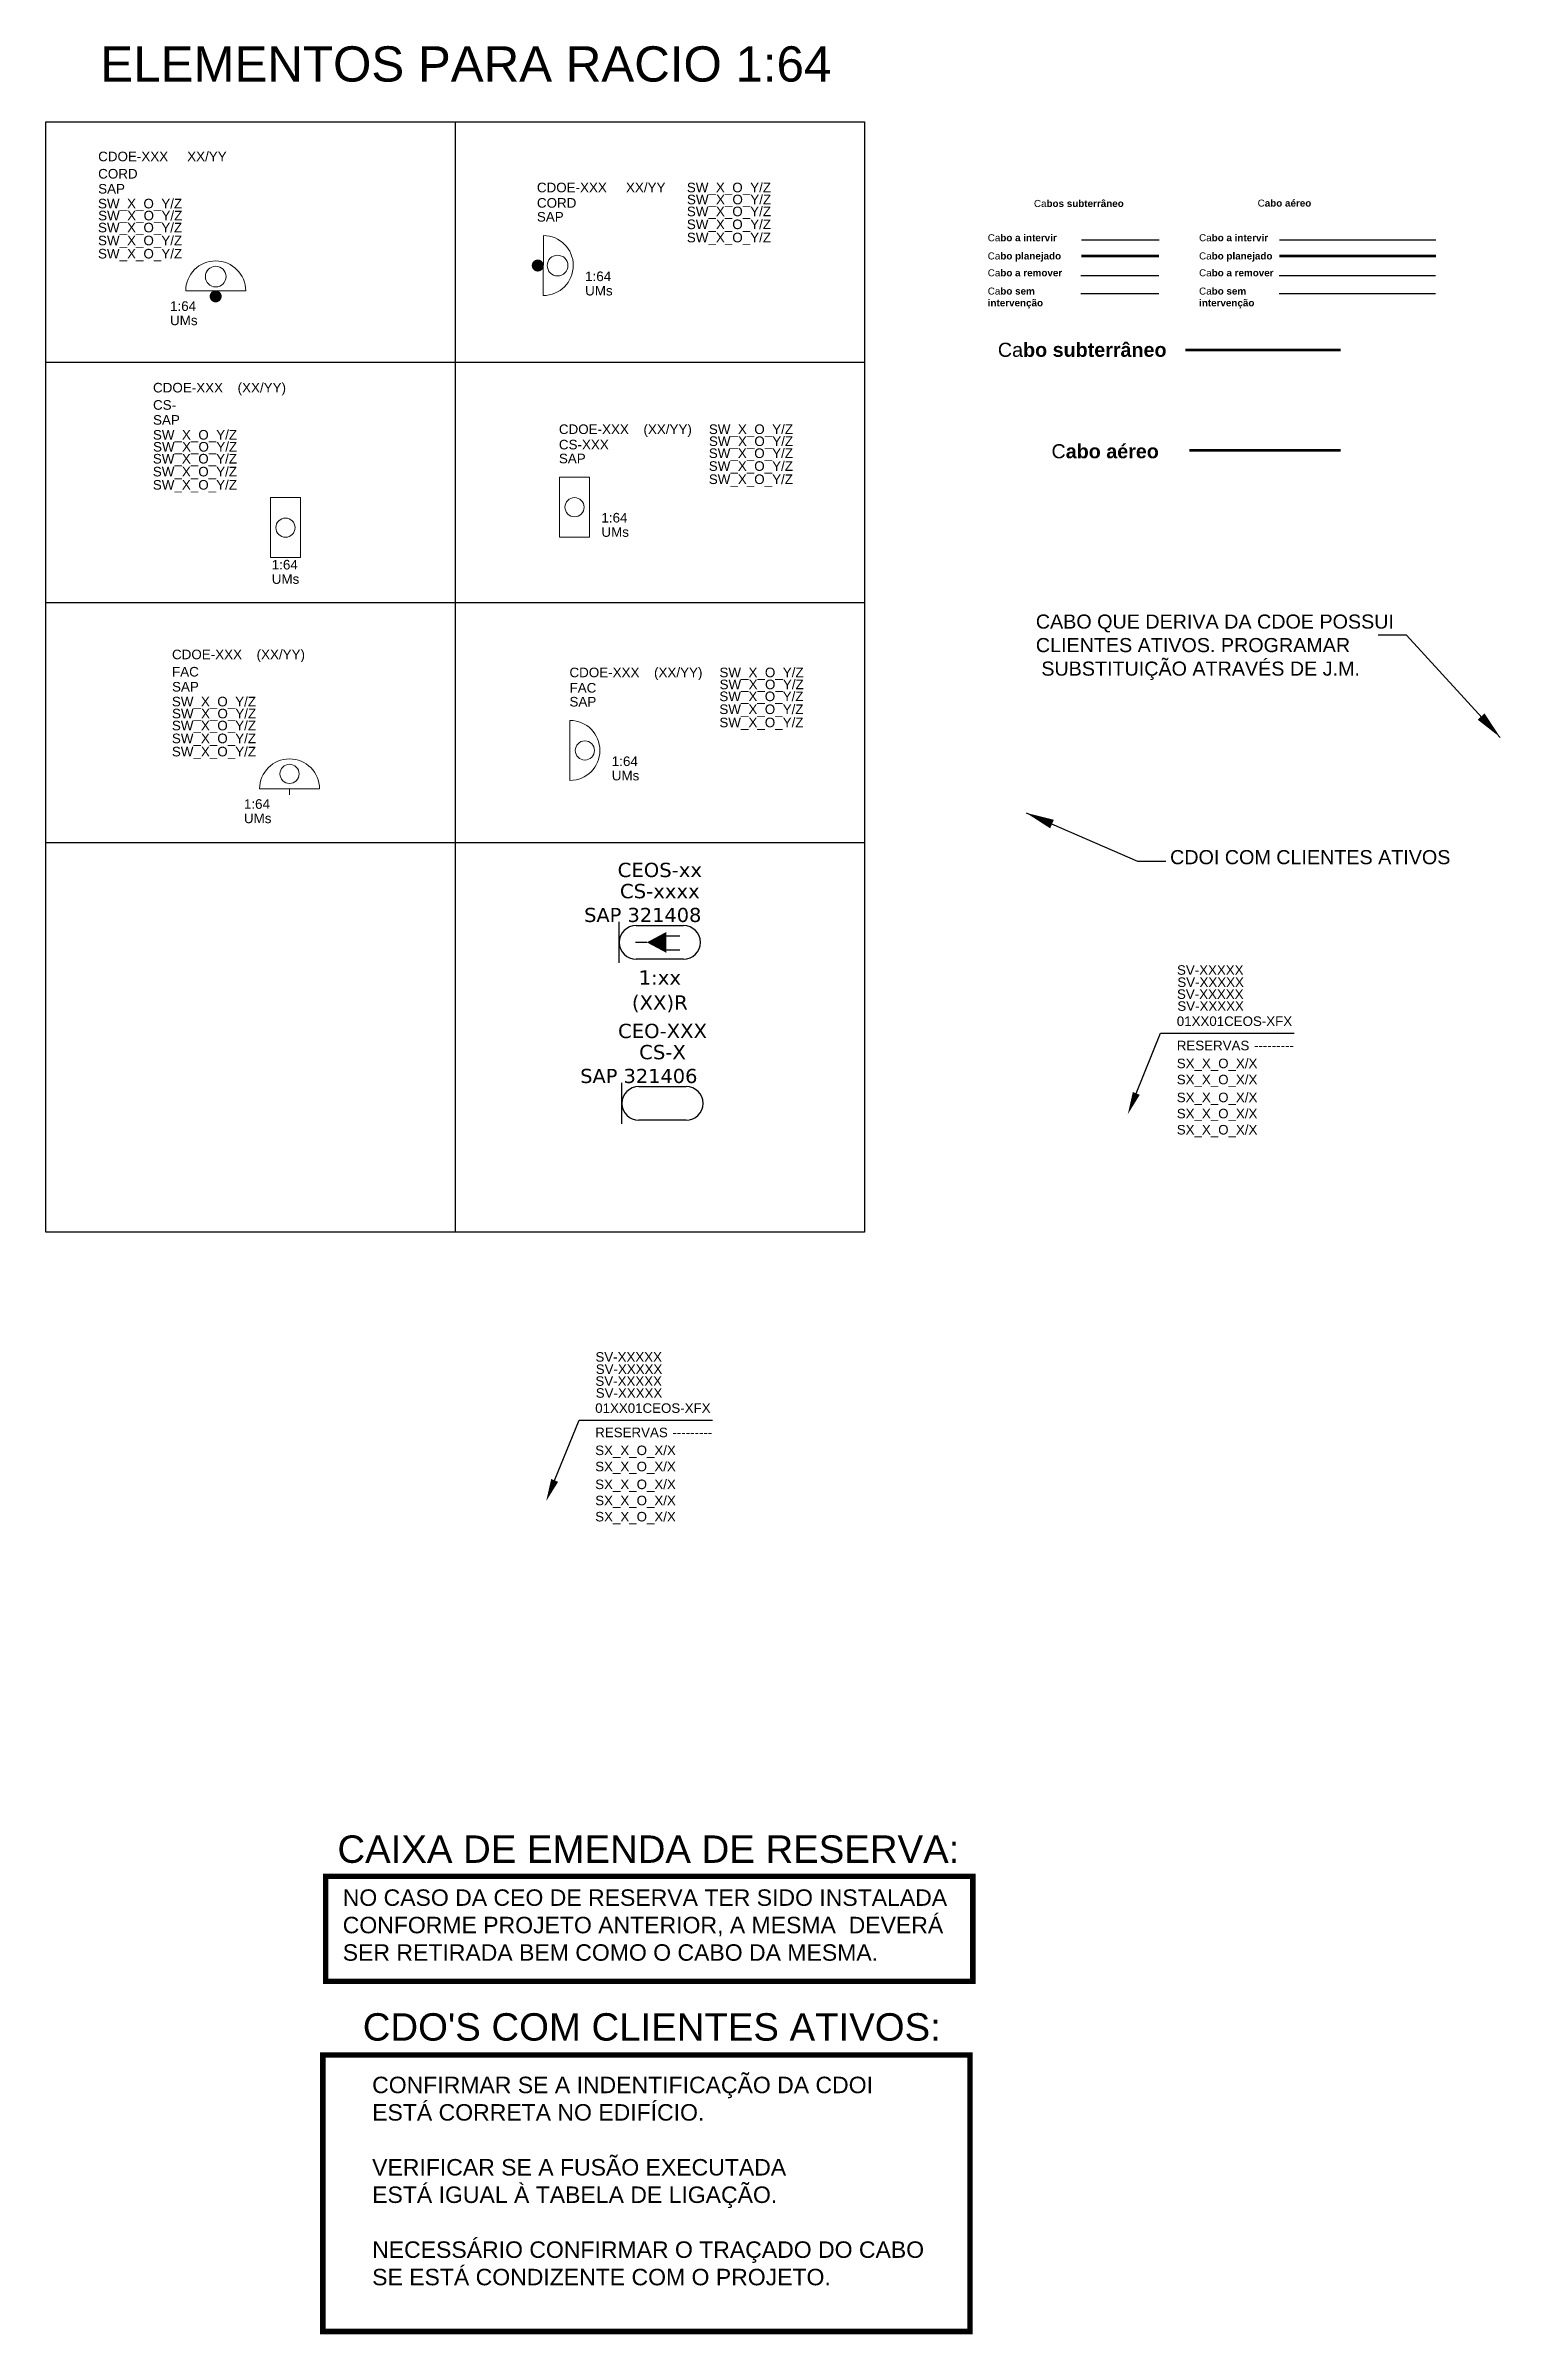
# Model space of a CAD drawing. Header units: millimetres. Extents: x 1115 to 3795, y 123 to 560.
# Drawn here: x 3399.2 to 3605.4, y 149 to 473.3 of the extents above; entities that cross this region are included whole.
import ezdxf
from ezdxf.enums import TextEntityAlignment as Align

# ---------------------------------------------------------------- set-up
doc = ezdxf.new("R2010")
doc.units = ezdxf.units.MM
doc.header["$LTSCALE"] = 0.1
doc.header["$MEASUREMENT"] = 0
for name, color, linetype, lineweight in [("20.0-LEGENDA DOS CDO'S", 1, 'Continuous', 0), ('20.1-CDO_INTERIOR', 1, 'Continuous', 0), ('20.2-CDO_POSTE', 1, 'Continuous', 5)]:
    doc.layers.add(name, color=color, linetype=linetype, lineweight=lineweight)
for name, color, linetype in [('20.3-CDO_CS', 1, 'Continuous'), ('20.3-CDO_FACHADA', 1, 'Continuous'), ('20.4-CEO', 1, 'Continuous'), ('20.4-CEOS', 1, 'Continuous'), ('20.5-CABO AÉREO', 1, 'Continuous'), ('20.5-CABO EM DUTO', 1, 'Continuous'), ('40.0-Reservas', 7, 'Continuous'), ('CAP a Instalar', 1, 'Continuous'), ('CD a instalar', 1, 'Continuous'), ('EXISTENTE', 7, 'Continuous'), ('INTERV', 5, 'Continuous'), ('REMOVER', 3, 'Continuous')]:
    doc.layers.add(name, color=color, linetype=linetype)
doc.styles.add('ARIAL', font='arial.ttf')
doc.styles.add('siredit', font='verdana.ttf')
doc.styles.get("Standard").update_dxf_attribs({"font": 'arial.ttf'})
doc.linetypes.add('FENCELINE1', pattern='A,0.25,-0.1,[133,ltypeshp.shx,S=0.1,R=0,X=-0.1,Y=0],-0.1,1', length=1.45)
doc.dimstyles.get("Standard").update_dxf_attribs({"dimtxt": 0.18, "dimasz": 0.18, "dimexe": 0.18, "dimexo": 0.0625, "dimgap": 0.09, "dimtad": 0, "dimtih": 1, "dimtoh": 1, "dimdec": 4, "dimzin": 0, "dimdsep": 46, "dimtxsty": 'Standard', "dimcen": 0.09, "dimadec": 0, "dimazin": 0, "dimtfac": 1, "dimtdec": 4, "dimtofl": 0, "dimtmove": 0, "dimatfit": 3, "dimfxl": 0, "dimtolj": 1, "dimtzin": 0, "dimarcsym": 0})

msp = doc.modelspace()

# ---------------------------------------------------------------- texts
at = {"width": 185.0563, "attachment_point": 1}
for s, insert, char_height in [('ELEMENTOS PARA RACIO 1:64', (3406.92, 473.23), 5), ('{\\C30;CABO QUE DERIVA DA CDOE POSSUI  \\PCLIENTES ATIVOS. PROGRAMAR\\P SUBSTITUIÇÃO ATRAVÉS DE J.M.}', (3539.53, 392.7), 2), ('{\\C30;CDOI COM CLIENTES ATIVOS}', (3558.56, 359.31), 2)]:
    msp.add_mtext(s, dxfattribs=dict(at, insert=insert, char_height=char_height))
at = {"color": 3, "attachment_point": 1}
for s, insert, char_height, width in [('CAIXA DE EMENDA DE RESERVA:', (3440.53, 219.66), 3.8894, 90.0589), ('NO CASO DA CEO DE RESERVA TER SIDO INSTALADA \\PCONFORME PROJETO ANTERIOR, A MESMA  DEVERÁ \\PSER RETIRADA BEM COMO O CABO DA MESMA.', (3441.28, 212.01), 2.3336, 89.315)]:
    msp.add_mtext(s, dxfattribs=dict(at, insert=insert, char_height=char_height, width=width))
at = {"color": 5, "attachment_point": 1}
for s, insert, char_height, width in [("CDO'S COM CLIENTES ATIVOS:", (3444.12, 194.46), 3.8894, 86.0853), ('CONFIRMAR SE A INDENTIFICAÇÃO DA CDOI\\PESTÁ CORRETA NO EDIFÍCIO. \\P\\PVERIFICAR SE A FUSÃO EXECUTADA\\PESTÁ IGUAL À TABELA DE LIGAÇÃO.\\P\\PNECESSÁRIO CONFIRMAR O TRAÇADO DO CABO \\PSE ESTÁ CONDIZENTE COM O PROJETO.', (3445.45, 185.46), 2.3336, 84.7477)]:
    msp.add_mtext(s, dxfattribs=dict(at, insert=insert, char_height=char_height, width=width))
at = {"layer": '20.5-CABO AÉREO', "insert": (3541.75, 416.84), "char_height": 2, "width": 18.7197, "attachment_point": 1}
msp.add_mtext('C{\\fArial|b1|i0|c0|p34;abo aéreo}', dxfattribs=at)
at = {"layer": '20.5-CABO EM DUTO', "insert": (3534.15, 431.22), "char_height": 2, "width": 25.9898, "attachment_point": 1}
msp.add_mtext('Ca{\\fArial|b1|i0|c0|p34;bo subterrâneo}', dxfattribs=at)
at = {"layer": 'CD a instalar', "color": 0, "insert": (3539.26, 451.46), "char_height": 1, "width": 12.9949, "attachment_point": 1}
msp.add_mtext('Ca{\\fArial|b1|i0|c0|p34;bos subterrâneo}', dxfattribs=at)
at = {"layer": 'CD a instalar', "color": 7, "insert": (3570.97, 451.51), "char_height": 1, "width": 9.3598, "attachment_point": 1}
msp.add_mtext('C{\\fArial|b1|i0|c0|p34;abo aéreo}', dxfattribs=at)
at = {"layer": 'CD a instalar', "color": 5, "char_height": 1, "width": 12.9949, "attachment_point": 1}
for insert in [(3532.71, 446.6), (3562.67, 446.6)]:
    msp.add_mtext('Ca{\\fArial|b1|i0|c0|p34;bo a intervir}', dxfattribs=dict(at, insert=insert))
at = {"layer": 'CD a instalar', "color": 8, "char_height": 1, "width": 12.9949, "attachment_point": 1}
for insert in [(3532.71, 444.02), (3562.67, 444.02)]:
    msp.add_mtext('Ca{\\fArial|b1|i0|c0|p34;bo planejado}', dxfattribs=dict(at, insert=insert))
at = {"layer": 'CD a instalar', "color": 3, "char_height": 1, "width": 12.9949, "attachment_point": 1}
for s, insert in [('Ca{\\fArial|b1|i0|c0|p34;bo a remover}', (3532.71, 441.63)), ('Ca{\\fArial|b1|i0|c0|p34;bo a remover}', (3562.67, 441.63)), ('Ca{\\fArial|b1|i0|c0|p34;bo sem intervenção}', (3532.71, 439.04)), ('Ca{\\fArial|b1|i0|c0|p34;bo sem intervenção}', (3562.67, 439.04))]:
    msp.add_mtext(s, dxfattribs=dict(at, insert=insert))

# ---------------------------------------------------------------- blocks, each defined once
blk = doc.blocks.new('BLOCO RESERVAS')
at = {"color": 0, "style": 'ARIAL'}
blk.add_text('RESERVAS', height=1.352, dxfattribs=at).set_placement((0.25, 13.79), align=Align.TOP_LEFT)
at = {"layer": "20.0-LEGENDA DOS CDO'S", "color": 0, "style": 'ARIAL'}
for tag, p in [('2N_EDIFICIOS', (0.33, 21.41)), ('1N_EDIFICIOS', (0.28, 23.14)), ('3N_EDIFICIOS', (0.28, 19.72)), ('4N_EDIFICIOS', (0.33, 18.03))]:
    blk.add_attdef(tag, p, '', height=1.35, dxfattribs=at)
at = {"layer": '40.0-Reservas', "color": 0, "lineweight": 18, "style": 'ARIAL'}
blk.add_attdef('CABO', text='', height=1.35, dxfattribs=at).set_placement((0.25, 15.48), align=Align.BOTTOM_LEFT)
for tag, p in [('TIPO', (11.2, 13.79)), ('SPLITTERS_1', (0.25, 11.25)), ('SPLITTERS_2', (0.25, 8.96)), ('SPLITTERS_3', (0.25, 6.43)), ('SPLITTERS_4', (0.25, 4.14)), ('SPLITTERS_5', (0.25, 1.85))]:
    blk.add_attdef(tag, text='', height=1.35, dxfattribs=at).set_placement(p, align=Align.TOP_LEFT)
blk = doc.blocks.new('CEOS_UN_SC')
at = {"layer": '20.4-CEOS', "color": 0}
for p, q in [((-9.11, 2.39), (-2.39, 2.39)), ((-2.39, -2.39), (-9.11, -2.39))]:
    blk.add_line(p, q, dxfattribs=at)
for points in [[(-11.5, -2.89), (-11.5, 2.89)], [(-7.6, 0), (-9.22, 0)], [(-4.96, 0.95), (-2.92, 0.95)], [(-4.96, -1.04), (-2.92, -1.04)]]:
    blk.add_lwpolyline(points, dxfattribs=at)
blk.add_lwpolyline([(-7.6, 0, 0, 2.95, 0), (-4.83, 0, 2.95, 2.95, 0)], format="xyseb", dxfattribs=at)
for centre, start, end in [((-9.11, 0), 90, 270), ((-2.39, 0), 270, 90)]:
    blk.add_arc(centre, 2.39, start, end, dxfattribs=at)
at = {"layer": '20.4-CEOS', "color": 7, "style": 'siredit'}
for tag, height, p in [('NOME?', 2.03, (-5.75, 10.27)), ('LOCAL?', 2.03, (-5.75, 7.27)), ('TIPO?', 2, (-8.17, 3.89))]:
    blk.add_attdef(tag, text='', height=height, dxfattribs=at).set_placement(p, align=Align.MIDDLE_CENTER)
for tag, p in [('RACIO_SPLITAGEM', (-5.75, -3.97)), ('FIBRAS_RESERVA', (-5.75, -7.51))]:
    blk.add_attdef(tag, text='', height=2.03, dxfattribs=at).set_placement(p, align=Align.TOP_CENTER)
blk = doc.blocks.new('CEO_UN')
at = {"layer": '20.4-CEO', "color": 0}
for p, q in [((-9.11, 2.39), (-2.39, 2.39)), ((-2.39, -2.39), (-9.11, -2.39))]:
    blk.add_line(p, q, dxfattribs=at)
blk.add_lwpolyline([(-11.5, -2.89), (-11.5, 2.89)], dxfattribs=at)
for centre, start, end in [((-9.11, 0), 90, 270), ((-2.39, 0), 270, 90)]:
    blk.add_arc(centre, 2.39, start, end, dxfattribs=at)
at = {"layer": '20.4-CEO', "color": 7, "style": 'siredit'}
for tag, height, p in [('NOME?', 2.03, (-5.75, 10.27)), ('LOCAL?', 2.03, (-5.75, 7.27)), ('TIPO?', 2, (-9.11, 3.89))]:
    blk.add_attdef(tag, text='', height=height, dxfattribs=at).set_placement(p, align=Align.MIDDLE_CENTER)
blk.add_attdef('FIBRAS_RESERVA', text='', height=2.03, dxfattribs=at).set_placement((-5.75, -3.97), align=Align.TOP_CENTER)
blk = doc.blocks.new('CDOE_FACHADA_1')
at = {"layer": '20.1-CDO_INTERIOR', "color": 0, "lineweight": 18}
for points in [[(-4.25, 0.85), (4.25, 0.85)], [(0, 0.85), (0, 0)]]:
    blk.add_lwpolyline(points, dxfattribs=at)
blk.add_circle((0, 2.97), 1.36, dxfattribs=at)
blk.add_arc((0, 0.85), 4.25, 0, 180, dxfattribs=at)
at = {"layer": "20.0-LEGENDA DOS CDO'S", "color": 0, "style": 'ARIAL'}
for tag, p in [('CDO_N', (-16.66, 13.73)), ('SAP', (-16.66, 9.16)), ('FACHADA', (-16.66, 11.28)), ('SPLITER_1', (-16.68, 7.06)), ('SPLITER_2', (-16.66, 5.36)), ('1:XX', (-6.47, -1.99)), ('UMS', (-6.47, -4.01))]:
    blk.add_attdef(tag, p, '', height=1.36, dxfattribs=at)
blk.add_attdef('FIBRAS_UTILIZADAS', text='', height=1.36, dxfattribs=at).set_placement((-1.24, 13.73), align=Align.CENTER)
blk = doc.blocks.new('CDOE_FACHADA_2')
at = {"layer": '20.1-CDO_INTERIOR', "color": 0, "lineweight": 18}
blk.add_lwpolyline([(0, 4.25), (0, -4.25)], dxfattribs=at)
blk.add_circle((2.12, 0), 1.36, dxfattribs=at)
blk.add_arc((0, 0), 4.25, 270, 90, dxfattribs=at)
at = {"layer": "20.0-LEGENDA DOS CDO'S", "color": 0, "style": 'ARIAL'}
for tag, p in [('CDO_N', (-0.07, 10.38)), ('SPLITER_1', (21.19, 10.38)), ('SPLITER_2', (21.21, 8.68)), ('SAP', (-0.07, 6.23)), ('FACHADA', (-0.07, 8.2)), ('1:XX', (5.93, -2.22)), ('UMS', (5.93, -4.24))]:
    blk.add_attdef(tag, p, '', height=1.36, dxfattribs=at)
blk.add_attdef('FIBRAS_UTILIZADAS', text='', height=1.36, dxfattribs=at).set_placement((15.35, 10.38), align=Align.CENTER)
blk = doc.blocks.new('PDO_PST')
at = {"color": 1}
blk.add_line((2.5, 0), (-2.5, 0), dxfattribs=at)
at = {"color": 1, "const_width": 0.5}
blk.add_lwpolyline([(-0.25, -0.46, 1), (0.25, -0.46, 1)], format="xyb", close=True, dxfattribs=at)
at = {"color": 1}
blk.add_circle((0, 1.19), 0.862, dxfattribs=at)
blk.add_arc((0, 0), 2.5, 0, 180, dxfattribs=at)
blk = doc.blocks.new('CDOE_POSTE 1')
at = {"layer": '20.2-CDO_POSTE', "color": 0, "linetype": 'Continuous', "xscale": 1.700328304346724, "yscale": 1.700328304346724, "zscale": 1.700328304346724, "rotation": 359.882008258618}
blk.add_blockref('PDO_PST', (0, 0.43), dxfattribs=at)
at = {"layer": "20.0-LEGENDA DOS CDO'S", "color": 0, "style": 'ARIAL'}
for tag, p in [('CDO_N', (-16.66, 12.71)), ('CORDOALHA', (-16.66, 10.26)), ('SPLITER_1', (-16.68, 6.03)), ('SAP', (-16.66, 8.13)), ('SPLITER_2', (-16.66, 4.33)), ('1:XX', (-6.47, -2.4)), ('UMS', (-6.47, -4.43))]:
    blk.add_attdef(tag, p, '', height=1.36, dxfattribs=at)
blk.add_attdef('FIBRAS_UTILIZADAS', text='', height=1.36, dxfattribs=at).set_placement((-1.24, 12.71), align=Align.CENTER)
blk = doc.blocks.new('CDOE_POSTE 2')
at = {"layer": '20.2-CDO_POSTE', "color": 0, "linetype": 'Continuous', "xscale": 1.700328304346724, "yscale": 1.700328304346724, "zscale": 1.700328304346724, "rotation": 269.882008258618}
blk.add_blockref('PDO_PST', (0.43, 0), dxfattribs=at)
at = {"layer": "20.0-LEGENDA DOS CDO'S", "color": 0, "style": 'ARIAL'}
for tag, p in [('CDO_N', (-0.47, 10.38)), ('SPLITER_1', (20.79, 10.38)), ('SPLITER_2', (20.8, 8.68)), ('SAP', (-0.47, 6.23)), ('CORDOALHA', (-0.47, 8.2)), ('1:XX', (6.36, -2.22)), ('UMS', (6.36, -4.24))]:
    blk.add_attdef(tag, p, '', height=1.36, dxfattribs=at)
blk.add_attdef('FIBRAS_UTILIZADAS', text='', height=1.36, dxfattribs=at).set_placement((14.95, 10.38), align=Align.CENTER)
blk = doc.blocks.new('CDOE_CS 1')
at = {"layer": '20.1-CDO_INTERIOR', "color": 0, "lineweight": 18}
blk.add_lwpolyline([(0, 4.25), (0, -4.25)], dxfattribs=at)
blk.add_lwpolyline([(4.25, -4.25), (4.25, 4.25), (0, 4.25), (0, -4.25)], close=True, dxfattribs=at)
blk.add_circle((2.12, 0), 1.36, dxfattribs=at)
at = {"layer": "20.0-LEGENDA DOS CDO'S", "color": 0, "style": 'ARIAL'}
for tag, p in [('CDO_N', (-16.65, 13.22)), ('SAP', (-16.65, 8.65)), ('CAIXA_SUBTERRANEA', (-16.65, 10.77)), ('SPLITER_1', (-16.67, 6.55)), ('SPLITER_2', (-16.65, 4.85)), ('1:XX', (0.18, -5.93)), ('UMS', (0.18, -7.95))]:
    blk.add_attdef(tag, p, '', height=1.36, dxfattribs=at)
blk.add_attdef('FIBRAS_UTILIZADAS', text='', height=1.36, dxfattribs=at).set_placement((-1.23, 13.22), align=Align.CENTER)
blk = doc.blocks.new('CDOE_CS 2')
at = {"layer": '20.1-CDO_INTERIOR', "color": 0, "lineweight": 18}
blk.add_lwpolyline([(0, 4.25), (0, -4.25)], dxfattribs=at)
blk.add_lwpolyline([(4.25, -4.25), (4.25, 4.25), (0, 4.25), (0, -4.25)], close=True, dxfattribs=at)
blk.add_circle((2.12, 0), 1.36, dxfattribs=at)
at = {"layer": "20.0-LEGENDA DOS CDO'S", "color": 0, "style": 'ARIAL'}
for tag, p in [('CDO_N', (-0.1, 10.38)), ('SPLITER_1', (21.16, 10.38)), ('SPLITER_2', (21.17, 8.68)), ('SAP', (-0.1, 6.23)), ('CAIXA_SUBTERRANEA', (-0.1, 8.2)), ('1:XX', (5.93, -2.16)), ('UMS', (5.93, -4.18))]:
    blk.add_attdef(tag, p, '', height=1.36, dxfattribs=at)
blk.add_attdef('FIBRAS_UTILIZADAS', text='', height=1.36, dxfattribs=at).set_placement((15.32, 10.38), align=Align.CENTER)

# ---------------------------------------------------------------- linework, layer by layer
for p, q in [((3457.22, 462.51), (3457.22, 305.18)), ((3399.18, 428.47), (3515.25, 428.47)), ((3399.18, 394.42), (3515.25, 394.42)), ((3399.18, 360.37), (3515.25, 360.37))]:
    msp.add_line(p, q)
msp.add_lwpolyline([(3399.18, 462.51), (3515.25, 462.51), (3515.25, 305.18), (3399.18, 305.18)], close=True)
at = {"color": 3, "const_width": 0.778}
msp.add_lwpolyline([(3438.85, 213.87), (3530.59, 213.87), (3530.59, 198.98), (3438.85, 198.98)], close=True, dxfattribs=at)
at = {"color": 5, "const_width": 0.778}
msp.add_lwpolyline([(3438.46, 188.54), (3530.2, 188.54), (3530.2, 149.35), (3438.46, 149.35)], close=True, dxfattribs=at)
at = {"layer": '20.5-CABO AÉREO', "linetype": 'FENCELINE1', "ltscale": 50, "const_width": 0.4}
msp.add_lwpolyline([(3561.29, 415.98), (3582.76, 415.98)], dxfattribs=at)
at = {"layer": '20.5-CABO EM DUTO', "linetype": 'ByBlock', "const_width": 0.4}
msp.add_lwpolyline([(3560.73, 430.19), (3582.76, 430.19)], dxfattribs=at)
at = {"layer": '40.0-Reservas'}
for points in [[(3553.77, 324.82), (3557.22, 333.34), (3576.15, 333.34)], [(3471.32, 269.97), (3474.78, 278.5), (3493.7, 278.5)]]:
    msp.add_lwpolyline(points, dxfattribs=at)
for points in [[(3554.26, 324.62), (3553.28, 325.02), (3552.57, 321.88)], [(3471.81, 269.77), (3470.83, 270.17), (3470.12, 267.04)]]:
    msp.add_solid(points, dxfattribs=at)
at = {"layer": 'CAP a Instalar', "color": 8, "linetype": 'FENCELINE1', "ltscale": 50, "const_width": 0.4}
msp.add_lwpolyline([(3574.07, 443.5), (3596.25, 443.5)], dxfattribs=at)
at = {"layer": 'CD a instalar', "color": 8, "linetype": 'ByBlock', "const_width": 0.4}
msp.add_lwpolyline([(3546, 443.5), (3557.01, 443.5)], dxfattribs=at)
at = {"layer": 'EXISTENTE', "ltscale": 50}
msp.add_lwpolyline([(3546, 445.82), (3557.01, 445.82)], dxfattribs=at)
at = {"layer": 'EXISTENTE', "linetype": 'FENCELINE1', "ltscale": 50}
msp.add_lwpolyline([(3574.07, 445.82), (3596.25, 445.82)], dxfattribs=at)
at = {"layer": 'INTERV', "ltscale": 50}
msp.add_lwpolyline([(3545.93, 438.18), (3556.95, 438.18)], dxfattribs=at)
at = {"layer": 'INTERV', "linetype": 'FENCELINE1', "ltscale": 50}
msp.add_lwpolyline([(3574, 438.18), (3596.19, 438.18)], dxfattribs=at)
at = {"layer": 'REMOVER', "ltscale": 50}
msp.add_lwpolyline([(3545.93, 440.77), (3556.95, 440.77)], dxfattribs=at)
at = {"layer": 'REMOVER', "linetype": 'FENCELINE1', "ltscale": 50}
msp.add_lwpolyline([(3574, 440.77), (3596.19, 440.77)], dxfattribs=at)

# ---------------------------------------------------------------- block references
at = {"color": 1}
msp.add_blockref('BLOCO RESERVAS', (3559.26, 318.5), dxfattribs=at).add_auto_attribs({'CABO': '01XX01CEOS-XFX', 'TIPO': '---------', 'SPLITTERS_1': 'SX_X_O_X/X', 'SPLITTERS_2': 'SX_X_O_X/X', 'SPLITTERS_4': 'SX_X_O_X/X', 'SPLITTERS_3': 'SX_X_O_X/X', 'SPLITTERS_5': 'SX_X_O_X/X', '1N_EDIFICIOS': 'SV-XXXXX', '2N_EDIFICIOS': 'SV-XXXXX', '3N_EDIFICIOS': 'SV-XXXXX', '4N_EDIFICIOS': 'SV-XXXXX'})
msp.add_blockref('BLOCO RESERVAS', (3476.82, 263.66)).add_auto_attribs({'CABO': '01XX01CEOS-XFX', 'TIPO': '---------', 'SPLITTERS_1': 'SX_X_O_X/X', 'SPLITTERS_2': 'SX_X_O_X/X', 'SPLITTERS_4': 'SX_X_O_X/X', 'SPLITTERS_3': 'SX_X_O_X/X', 'SPLITTERS_5': 'SX_X_O_X/X', '1N_EDIFICIOS': 'SV-XXXXX', '2N_EDIFICIOS': 'SV-XXXXX', '3N_EDIFICIOS': 'SV-XXXXX', '4N_EDIFICIOS': 'SV-XXXXX'})
at = {"layer": '20.2-CDO_POSTE', "color": 0}
ref = msp.add_blockref('CDOE_POSTE 1', (3423.27, 438.14), dxfattribs=at)
ref.add_attrib('CDO_N', 'CDOE-XXX', (3406.61, 456.94), dxfattribs={"layer": "20.0-LEGENDA DOS CDO'S", "color": 0, "height": 1.36, "style": 'ARIAL'})
ref.add_attrib('FIBRAS_UTILIZADAS', 'XX/YY', dxfattribs={"layer": "20.0-LEGENDA DOS CDO'S", "color": 0, "height": 1.36, "style": 'ARIAL'}).set_placement((3422.03, 456.94), align=Align.CENTER)
ref.add_attrib('CORDOALHA', 'CORD', (3406.61, 454.49), dxfattribs={"layer": "20.0-LEGENDA DOS CDO'S", "color": 0, "height": 1.36, "style": 'ARIAL'})
ref.add_attrib('SAP', 'SAP', (3406.61, 452.36), dxfattribs={"layer": "20.0-LEGENDA DOS CDO'S", "color": 0, "height": 1.36, "style": 'ARIAL'})
ref.add_attrib('1:XX', '1:64', (3416.8, 435.73), dxfattribs={"layer": "20.0-LEGENDA DOS CDO'S", "color": 0, "height": 1.36, "style": 'ARIAL'})
ref.add_attrib('UMS', 'UMs', (3416.8, 433.71), dxfattribs={"layer": "20.0-LEGENDA DOS CDO'S", "color": 0, "height": 1.36, "style": 'ARIAL'})
ref.add_attrib('SPLITER_1', 'SW_X_O_Y/Z', (3406.59, 450.26), dxfattribs={"layer": "20.0-LEGENDA DOS CDO'S", "color": 0, "height": 1.36, "style": 'ARIAL'})
ref.add_attrib('SPLITER_2', 'SW_X_O_Y/Z', (3406.61, 448.56), dxfattribs={"layer": "20.0-LEGENDA DOS CDO'S", "color": 0, "height": 1.36, "style": 'ARIAL'})
ref.add_attrib('SPLITER_3', 'SW_X_O_Y/Z', (3406.59, 446.86), dxfattribs={"layer": "20.0-LEGENDA DOS CDO'S", "color": 0, "height": 1.36, "style": 'ARIAL'})
ref.add_attrib('SPLITER_4', 'SW_X_O_Y/Z', (3406.59, 445.03), dxfattribs={"layer": "20.0-LEGENDA DOS CDO'S", "color": 0, "height": 1.36, "style": 'ARIAL'})
ref.add_attrib('SPLITER_5', 'SW_X_O_Y/Z', (3406.59, 443.16), dxfattribs={"layer": "20.0-LEGENDA DOS CDO'S", "color": 0, "height": 1.36, "style": 'ARIAL'})
at = {"layer": '20.2-CDO_POSTE'}
ref = msp.add_blockref('CDOE_POSTE 2', (3469.28, 442.16), dxfattribs=at)
ref.add_attrib('CDO_N', 'CDOE-XXX', (3468.8, 452.54), dxfattribs={"layer": "20.0-LEGENDA DOS CDO'S", "color": 0, "height": 1.36, "style": 'ARIAL'})
ref.add_attrib('FIBRAS_UTILIZADAS', 'XX/YY', dxfattribs={"layer": "20.0-LEGENDA DOS CDO'S", "color": 0, "height": 1.36, "style": 'ARIAL'}).set_placement((3484.23, 452.54), align=Align.CENTER)
ref.add_attrib('CORDOALHA', 'CORD', (3468.81, 450.36), dxfattribs={"layer": "20.0-LEGENDA DOS CDO'S", "color": 0, "height": 1.36, "style": 'ARIAL'})
ref.add_attrib('SAP', 'SAP', (3468.8, 448.39), dxfattribs={"layer": "20.0-LEGENDA DOS CDO'S", "color": 0, "height": 1.36, "style": 'ARIAL'})
ref.add_attrib('1:XX', '1:64', (3475.64, 439.95), dxfattribs={"layer": "20.0-LEGENDA DOS CDO'S", "color": 0, "height": 1.36, "style": 'ARIAL'})
ref.add_attrib('UMS', 'UMs', (3475.64, 437.92), dxfattribs={"layer": "20.0-LEGENDA DOS CDO'S", "color": 0, "height": 1.36, "style": 'ARIAL'})
ref.add_attrib('SPLITER_1', 'SW_X_O_Y/Z', (3490.06, 452.54), dxfattribs={"layer": "20.0-LEGENDA DOS CDO'S", "color": 0, "height": 1.36, "style": 'ARIAL'})
ref.add_attrib('SPLITER_2', 'SW_X_O_Y/Z', (3490.08, 450.84), dxfattribs={"layer": "20.0-LEGENDA DOS CDO'S", "color": 0, "height": 1.36, "style": 'ARIAL'})
ref.add_attrib('SPLITER_3', 'SW_X_O_Y/Z', (3490.06, 449.15), dxfattribs={"layer": "20.0-LEGENDA DOS CDO'S", "color": 0, "height": 1.36, "style": 'ARIAL'})
ref.add_attrib('SPLITER_4', 'SW_X_O_Y/Z', (3490.06, 447.32), dxfattribs={"layer": "20.0-LEGENDA DOS CDO'S", "color": 0, "height": 1.36, "style": 'ARIAL'})
ref.add_attrib('SPLITER_5', 'SW_X_O_Y/Z', (3490.06, 445.45), dxfattribs={"layer": "20.0-LEGENDA DOS CDO'S", "color": 0, "height": 1.36, "style": 'ARIAL'})
at = {"layer": '20.3-CDO_CS'}
ref = msp.add_blockref('CDOE_CS 1', (3431.04, 405.01), dxfattribs=at)
ref.add_attrib('CDO_N', 'CDOE-XXX', (3414.39, 424.17), dxfattribs={"layer": "20.0-LEGENDA DOS CDO'S", "color": 0, "height": 1.36, "style": 'ARIAL'})
ref.add_attrib('FIBRAS_UTILIZADAS', '(XX/YY)', dxfattribs={"layer": "20.0-LEGENDA DOS CDO'S", "color": 0, "height": 1.36, "style": 'ARIAL'}).set_placement((3429.81, 424.17), align=Align.CENTER)
ref.add_attrib('CAIXA_SUBTERRANEA', 'CS-', (3414.39, 421.72), dxfattribs={"layer": "20.0-LEGENDA DOS CDO'S", "color": 0, "height": 1.36, "style": 'ARIAL'})
ref.add_attrib('SAP', 'SAP', (3414.39, 419.6), dxfattribs={"layer": "20.0-LEGENDA DOS CDO'S", "color": 0, "height": 1.36, "style": 'ARIAL'})
ref.add_attrib('1:XX', '1:64', (3431.22, 399.08), dxfattribs={"layer": "20.0-LEGENDA DOS CDO'S", "color": 0, "height": 1.36, "style": 'ARIAL'})
ref.add_attrib('UMS', 'UMs', (3431.22, 397.05), dxfattribs={"layer": "20.0-LEGENDA DOS CDO'S", "color": 0, "height": 1.36, "style": 'ARIAL'})
ref.add_attrib('SPLITER_1', 'SW_X_O_Y/Z', (3414.37, 417.49), dxfattribs={"layer": "20.0-LEGENDA DOS CDO'S", "color": 0, "height": 1.36, "style": 'ARIAL'})
ref.add_attrib('SPLITER_2', 'SW_X_O_Y/Z', (3414.39, 415.79), dxfattribs={"layer": "20.0-LEGENDA DOS CDO'S", "color": 0, "height": 1.36, "style": 'ARIAL'})
ref.add_attrib('SPLITER_3', 'SW_X_O_Y/Z', (3414.36, 414.1), dxfattribs={"layer": "20.0-LEGENDA DOS CDO'S", "color": 0, "height": 1.36, "style": 'ARIAL'})
ref.add_attrib('SPLITER_4', 'SW_X_O_Y/Z', (3414.36, 412.27), dxfattribs={"layer": "20.0-LEGENDA DOS CDO'S", "color": 0, "height": 1.36, "style": 'ARIAL'})
ref.add_attrib('SPLITER_5', 'SW_X_O_Y/Z', (3414.36, 410.4), dxfattribs={"layer": "20.0-LEGENDA DOS CDO'S", "color": 0, "height": 1.36, "style": 'ARIAL'})
at = {"layer": '20.3-CDO_CS', "color": 1}
ref = msp.add_blockref('CDOE_CS 2', (3472.02, 407.9), dxfattribs=at)
ref.add_attrib('CDO_N', 'CDOE-XXX', (3471.92, 418.28), dxfattribs={"layer": "20.0-LEGENDA DOS CDO'S", "color": 0, "height": 1.36, "style": 'ARIAL'})
ref.add_attrib('FIBRAS_UTILIZADAS', '(XX/YY)', dxfattribs={"layer": "20.0-LEGENDA DOS CDO'S", "color": 0, "height": 1.36, "style": 'ARIAL'}).set_placement((3487.34, 418.28), align=Align.CENTER)
ref.add_attrib('CAIXA_SUBTERRANEA', 'CS-XXX', (3471.92, 416.1), dxfattribs={"layer": "20.0-LEGENDA DOS CDO'S", "color": 0, "height": 1.36, "style": 'ARIAL'})
ref.add_attrib('SAP', 'SAP', (3471.92, 414.13), dxfattribs={"layer": "20.0-LEGENDA DOS CDO'S", "color": 0, "height": 1.36, "style": 'ARIAL'})
ref.add_attrib('1:XX', '1:64', (3477.95, 405.74), dxfattribs={"layer": "20.0-LEGENDA DOS CDO'S", "color": 0, "height": 1.36, "style": 'ARIAL'})
ref.add_attrib('UMS', 'UMs', (3477.95, 403.71), dxfattribs={"layer": "20.0-LEGENDA DOS CDO'S", "color": 0, "height": 1.36, "style": 'ARIAL'})
ref.add_attrib('SPLITER_1', 'SW_X_O_Y/Z', (3493.18, 418.28), dxfattribs={"layer": "20.0-LEGENDA DOS CDO'S", "color": 0, "height": 1.36, "style": 'ARIAL'})
ref.add_attrib('SPLITER_2', 'SW_X_O_Y/Z', (3493.19, 416.58), dxfattribs={"layer": "20.0-LEGENDA DOS CDO'S", "color": 0, "height": 1.36, "style": 'ARIAL'})
ref.add_attrib('SPLITER_3', 'SW_X_O_Y/Z', (3493.17, 414.88), dxfattribs={"layer": "20.0-LEGENDA DOS CDO'S", "color": 0, "height": 1.36, "style": 'ARIAL'})
ref.add_attrib('SPLITER_4', 'SW_X_O_Y/Z', (3493.17, 413.06), dxfattribs={"layer": "20.0-LEGENDA DOS CDO'S", "color": 0, "height": 1.36, "style": 'ARIAL'})
ref.add_attrib('SPLITER_5', 'SW_X_O_Y/Z', (3493.17, 411.19), dxfattribs={"layer": "20.0-LEGENDA DOS CDO'S", "color": 0, "height": 1.36, "style": 'ARIAL'})
at = {"layer": '20.3-CDO_FACHADA'}
ref = msp.add_blockref('CDOE_FACHADA_1', (3433.74, 367.14), dxfattribs=at)
ref.add_attrib('CDO_N', 'CDOE-XXX', (3417.08, 386.36), dxfattribs={"layer": "20.0-LEGENDA DOS CDO'S", "color": 0, "height": 1.36, "style": 'ARIAL'})
ref.add_attrib('FIBRAS_UTILIZADAS', '(XX/YY)', dxfattribs={"layer": "20.0-LEGENDA DOS CDO'S", "color": 0, "height": 1.36, "style": 'ARIAL'}).set_placement((3432.5, 386.36), align=Align.CENTER)
ref.add_attrib('FACHADA', 'FAC', (3417.08, 383.91), dxfattribs={"layer": "20.0-LEGENDA DOS CDO'S", "color": 0, "height": 1.36, "style": 'ARIAL'})
ref.add_attrib('SAP', 'SAP', (3417.08, 381.78), dxfattribs={"layer": "20.0-LEGENDA DOS CDO'S", "color": 0, "height": 1.36, "style": 'ARIAL'})
ref.add_attrib('1:XX', '1:64', (3427.27, 365.16), dxfattribs={"layer": "20.0-LEGENDA DOS CDO'S", "color": 0, "height": 1.36, "style": 'ARIAL'})
ref.add_attrib('UMS', 'UMs', (3427.27, 363.13), dxfattribs={"layer": "20.0-LEGENDA DOS CDO'S", "color": 0, "height": 1.36, "style": 'ARIAL'})
ref.add_attrib('SPLITER_1', 'SW_X_O_Y/Z', (3417.06, 379.68), dxfattribs={"layer": "20.0-LEGENDA DOS CDO'S", "color": 0, "height": 1.36, "style": 'ARIAL'})
ref.add_attrib('SPLITER_2', 'SW_X_O_Y/Z', (3417.08, 377.98), dxfattribs={"layer": "20.0-LEGENDA DOS CDO'S", "color": 0, "height": 1.36, "style": 'ARIAL'})
ref.add_attrib('SPLITER_3', 'SW_X_O_Y/Z', (3417.06, 376.28), dxfattribs={"layer": "20.0-LEGENDA DOS CDO'S", "color": 0, "height": 1.36, "style": 'ARIAL'})
ref.add_attrib('SPLITER_4', 'SW_X_O_Y/Z', (3417.06, 374.46), dxfattribs={"layer": "20.0-LEGENDA DOS CDO'S", "color": 0, "height": 1.36, "style": 'ARIAL'})
ref.add_attrib('SPLITER_5', 'SW_X_O_Y/Z', (3417.06, 372.59), dxfattribs={"layer": "20.0-LEGENDA DOS CDO'S", "color": 0, "height": 1.36, "style": 'ARIAL'})
ref = msp.add_blockref('CDOE_FACHADA_2', (3473.49, 373.43), dxfattribs=at)
ref.add_attrib('CDO_N', 'CDOE-XXX', (3473.42, 383.81), dxfattribs={"layer": "20.0-LEGENDA DOS CDO'S", "color": 0, "height": 1.36, "style": 'ARIAL'})
ref.add_attrib('FIBRAS_UTILIZADAS', '(XX/YY)', dxfattribs={"layer": "20.0-LEGENDA DOS CDO'S", "color": 0, "height": 1.36, "style": 'ARIAL'}).set_placement((3488.84, 383.81), align=Align.CENTER)
ref.add_attrib('FACHADA', 'FAC', (3473.43, 381.63), dxfattribs={"layer": "20.0-LEGENDA DOS CDO'S", "color": 0, "height": 1.36, "style": 'ARIAL'})
ref.add_attrib('SAP', 'SAP', (3473.42, 379.66), dxfattribs={"layer": "20.0-LEGENDA DOS CDO'S", "color": 0, "height": 1.36, "style": 'ARIAL'})
ref.add_attrib('1:XX', '1:64', (3479.42, 371.22), dxfattribs={"layer": "20.0-LEGENDA DOS CDO'S", "color": 0, "height": 1.36, "style": 'ARIAL'})
ref.add_attrib('UMS', 'UMs', (3479.42, 369.19), dxfattribs={"layer": "20.0-LEGENDA DOS CDO'S", "color": 0, "height": 1.36, "style": 'ARIAL'})
ref.add_attrib('SPLITER_1', 'SW_X_O_Y/Z', (3494.68, 383.81), dxfattribs={"layer": "20.0-LEGENDA DOS CDO'S", "color": 0, "height": 1.36, "style": 'ARIAL'})
ref.add_attrib('SPLITER_2', 'SW_X_O_Y/Z', (3494.7, 382.11), dxfattribs={"layer": "20.0-LEGENDA DOS CDO'S", "color": 0, "height": 1.36, "style": 'ARIAL'})
ref.add_attrib('SPLITER_3', 'SW_X_O_Y/Z', (3494.67, 380.42), dxfattribs={"layer": "20.0-LEGENDA DOS CDO'S", "color": 0, "height": 1.36, "style": 'ARIAL'})
ref.add_attrib('SPLITER_4', 'SW_X_O_Y/Z', (3494.67, 378.59), dxfattribs={"layer": "20.0-LEGENDA DOS CDO'S", "color": 0, "height": 1.36, "style": 'ARIAL'})
ref.add_attrib('SPLITER_5', 'SW_X_O_Y/Z', (3494.67, 376.72), dxfattribs={"layer": "20.0-LEGENDA DOS CDO'S", "color": 0, "height": 1.36, "style": 'ARIAL'})
at = {"layer": '20.4-CEO'}
ref = msp.add_blockref('CEO_UN', (3492.36, 323.41), dxfattribs=at)
ref.add_attrib('NOME?', 'CEO-XXX', dxfattribs={"color": 7, "height": 2.028, "style": 'siredit'}).set_placement((3486.61, 333.68), align=Align.MIDDLE_CENTER)
ref.add_attrib('LOCAL?', 'CS-X', dxfattribs={"color": 7, "height": 2.028, "style": 'siredit'}).set_placement((3486.61, 330.68), align=Align.MIDDLE_CENTER)
ref.add_attrib('TIPO?', 'SAP 321406', dxfattribs={"color": 7, "height": 2, "style": 'siredit'}).set_placement((3483.25, 327.3), align=Align.MIDDLE_CENTER)
at = {"layer": '20.4-CEOS'}
msp.add_blockref('CEOS_UN_SC', (3491.98, 346.23), dxfattribs=at).add_auto_attribs({'NOME?': 'CEOS-xx', 'LOCAL?': 'CS-xxxx', 'TIPO?': 'SAP 321408', 'RACIO_SPLITAGEM': '1:xx', 'FIBRAS_RESERVA': '(XX)R'})

msp.set_redraw_order([(e.dxf.handle, doc.entitydb.next_handle()) for e in msp.query("TEXT MTEXT ATTDEF DIMENSION ARC_DIMENSION")])  # texts and dimensions are drawn at this point

# ---------------------------------------------------------------- leaders
at = {"color": 30}
for points in [[(3605.36, 375.29), (3592.05, 389.77), (3588.05, 389.77)], [(3538.15, 364.59), (3553.95, 357.75), (3557.95, 357.75)]]:
    msp.add_leader(points, dimstyle='Standard', override={"dimasz": 4, "dimgap": 0.09, "dimtad": 0}, dxfattribs=at)

doc.saveas('drawing.dxf')
